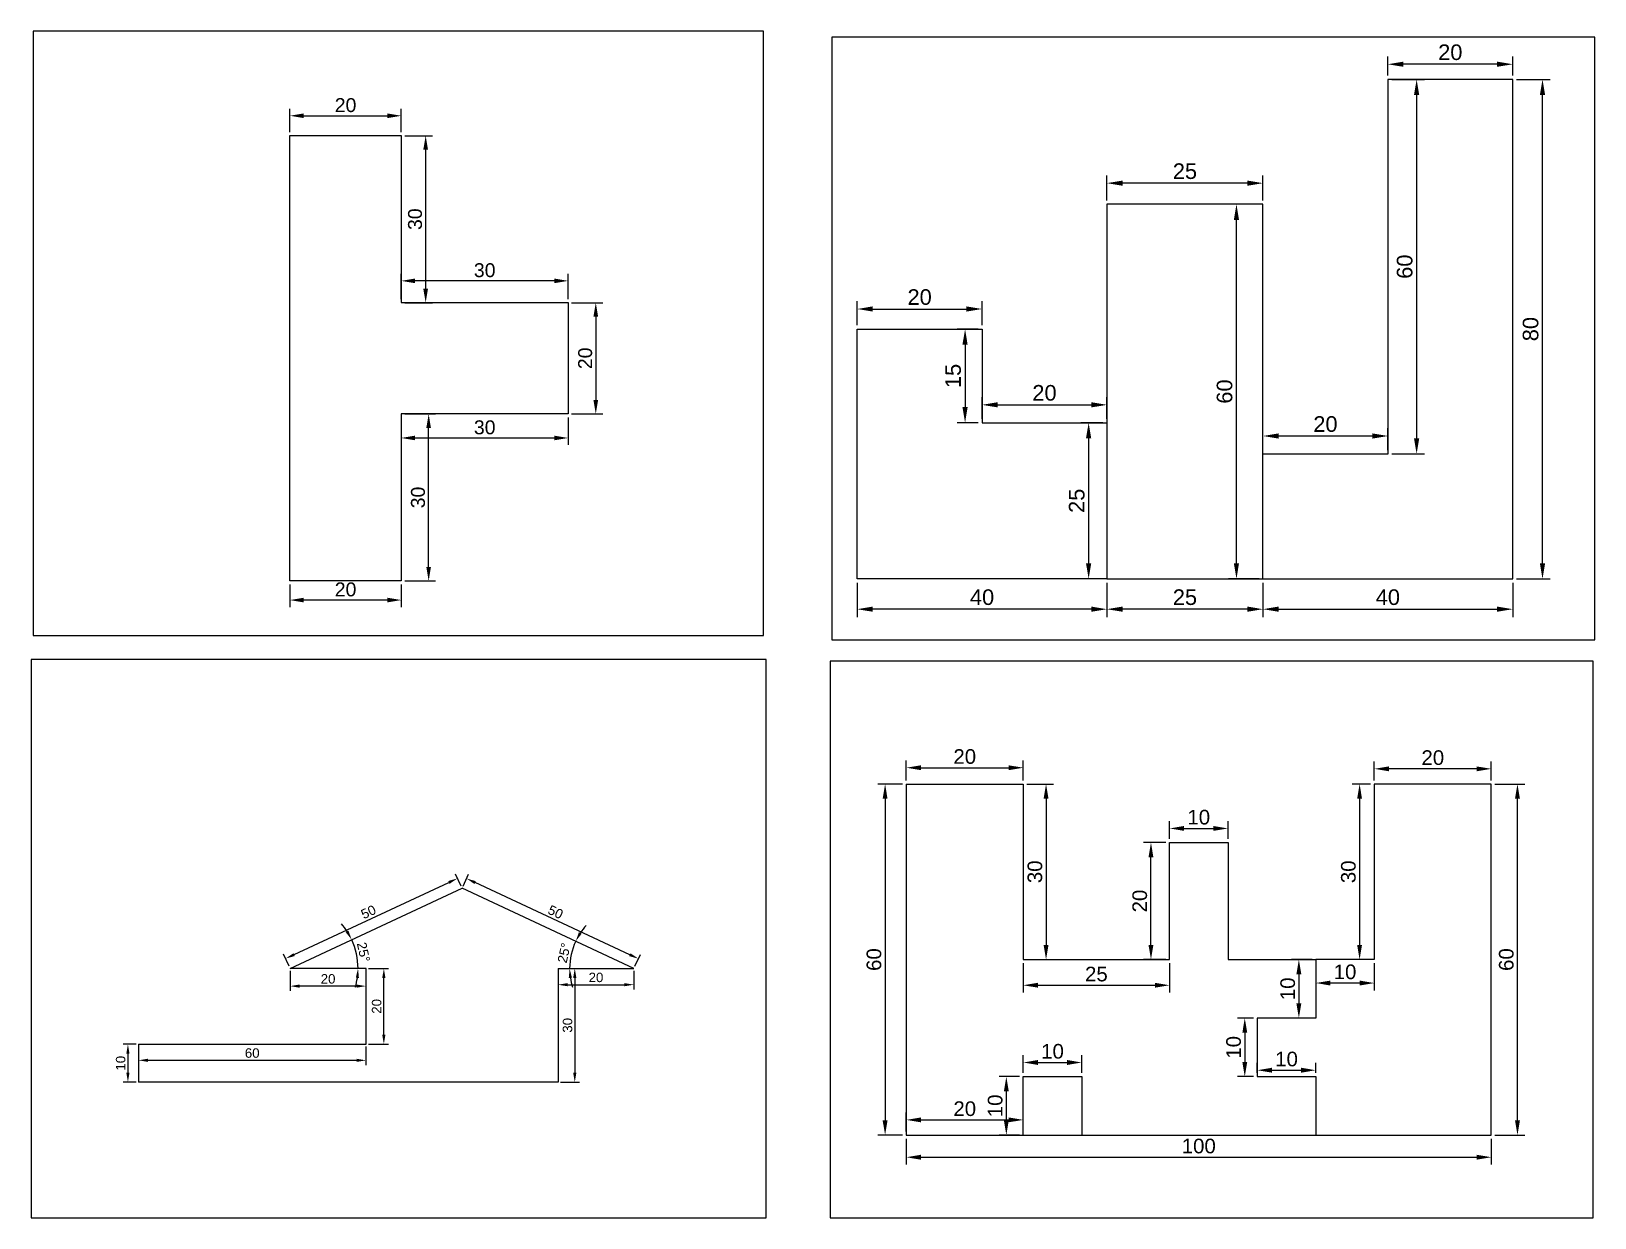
# Paper-space layout 'Layout2' of a CAD drawing. Header units: millimetres. Extents: x 4 to 248, y 4 to 190.
# The model-space entities are those that its viewports show. They can reach past a viewport. Long polylines and large blocks are cut down to what shows.
import ezdxf

# ---------------------------------------------------------------- set-up
doc = ezdxf.new("R2010")
doc.units = ezdxf.units.MM
doc.styles.get("Standard").update_dxf_attribs({"font": 'arial.ttf'})
doc.dimstyles.new('ISO-25', dxfattribs={"dimtxt": 2.5, "dimasz": 2.5, "dimexe": 1.25, "dimexo": 0.625, "dimtad": 1, "dimtxsty": 'Standard', "dimcen": 2.5, "dimadec": 0, "dimazin": 0, "dimtfac": 1, "dimtmove": 0, "dimatfit": 3, "dimfxl": 1, "dimarcsym": 0})

psp = doc.layouts.new('Layout2')

msp = doc.modelspace()

# ---------------------------------------------------------------- blocks, each defined once
blk = doc.blocks.new('*D1')
at = {"color": 0, "lineweight": -2, "transparency": 16777216}
for p, q in [((967.84, 2394.07), (967.84, 2398.27)), ((970.34, 2397.02), (985.34, 2397.02)), ((987.84, 2394.07), (987.84, 2398.27))]:
    blk.add_line(p, q, dxfattribs=at)
at = {"color": 0, "transparency": 16777216}
for points in [[(970.34, 2397.44), (970.34, 2396.6), (967.84, 2397.02)], [(985.34, 2397.44), (985.34, 2396.6), (987.84, 2397.02)]]:
    blk.add_solid(points, dxfattribs=at)
at = {"layer": 'Defpoints', "color": 0, "transparency": 16777216}
for p in [(987.84, 2397.02), (967.84, 2393.44), (987.84, 2393.44)]:
    blk.add_point(p, dxfattribs=at)
at = {"color": 0, "transparency": 16777216, "insert": (977.84, 2398.92), "char_height": 2.5, "attachment_point": 5}
blk.add_mtext('20', dxfattribs=at)
blk = doc.blocks.new('*D2')
at = {"color": 0, "lineweight": -2, "transparency": 16777216}
for p, q in [((988.46, 2393.44), (993.48, 2393.44)), ((992.23, 2390.94), (992.23, 2365.94)), ((988.46, 2363.44), (993.48, 2363.44))]:
    blk.add_line(p, q, dxfattribs=at)
at = {"color": 0, "transparency": 16777216}
for points in [[(991.81, 2390.94), (992.65, 2390.94), (992.23, 2393.44)], [(991.81, 2365.94), (992.65, 2365.94), (992.23, 2363.44)]]:
    blk.add_solid(points, dxfattribs=at)
at = {"layer": 'Defpoints', "color": 0, "transparency": 16777216}
for p in [(987.84, 2393.44), (987.84, 2363.44), (992.23, 2363.44)]:
    blk.add_point(p, dxfattribs=at)
at = {"color": 0, "transparency": 16777216, "insert": (990.33, 2378.44), "char_height": 2.5, "attachment_point": 5, "rotation": 90}
blk.add_mtext('30', dxfattribs=at)
blk = doc.blocks.new('*D3')
at = {"color": 0, "lineweight": -2, "transparency": 16777216}
for p, q in [((987.84, 2364.07), (987.84, 2368.61)), ((1015.34, 2367.36), (990.34, 2367.36)), ((1017.84, 2364.07), (1017.84, 2368.61))]:
    blk.add_line(p, q, dxfattribs=at)
at = {"color": 0, "transparency": 16777216}
for points in [[(990.34, 2367.78), (990.34, 2366.94), (987.84, 2367.36)], [(1015.34, 2367.78), (1015.34, 2366.94), (1017.84, 2367.36)]]:
    blk.add_solid(points, dxfattribs=at)
at = {"layer": 'Defpoints', "color": 0, "transparency": 16777216}
for p in [(987.84, 2367.36), (987.84, 2363.44), (1017.84, 2363.44)]:
    blk.add_point(p, dxfattribs=at)
at = {"color": 0, "transparency": 16777216, "insert": (1002.84, 2369.26), "char_height": 2.5, "attachment_point": 5}
blk.add_mtext('30', dxfattribs=at)
blk = doc.blocks.new('*D4')
at = {"color": 0, "lineweight": -2, "transparency": 16777216}
for p, q in [((1018.46, 2363.44), (1024.05, 2363.44)), ((1022.8, 2360.94), (1022.8, 2345.94)), ((1018.46, 2343.44), (1024.05, 2343.44))]:
    blk.add_line(p, q, dxfattribs=at)
at = {"color": 0, "transparency": 16777216}
for points in [[(1022.38, 2360.94), (1023.22, 2360.94), (1022.8, 2363.44)], [(1022.38, 2345.94), (1023.22, 2345.94), (1022.8, 2343.44)]]:
    blk.add_solid(points, dxfattribs=at)
at = {"layer": 'Defpoints', "color": 0, "transparency": 16777216}
for p in [(1017.84, 2363.44), (1017.84, 2343.44), (1022.8, 2343.44)]:
    blk.add_point(p, dxfattribs=at)
at = {"color": 0, "transparency": 16777216, "insert": (1020.9, 2353.44), "char_height": 2.5, "attachment_point": 5, "rotation": 90}
blk.add_mtext('20', dxfattribs=at)
blk = doc.blocks.new('*D5')
at = {"color": 0, "lineweight": -2, "transparency": 16777216}
for p, q in [((987.84, 2342.82), (987.84, 2337.88)), ((1017.84, 2342.82), (1017.84, 2337.88)), ((990.34, 2339.13), (1015.34, 2339.13))]:
    blk.add_line(p, q, dxfattribs=at)
at = {"color": 0, "transparency": 16777216}
for points in [[(990.34, 2339.55), (990.34, 2338.72), (987.84, 2339.13)], [(1015.34, 2339.55), (1015.34, 2338.72), (1017.84, 2339.13)]]:
    blk.add_solid(points, dxfattribs=at)
at = {"layer": 'Defpoints', "color": 0, "transparency": 16777216}
for p in [(987.84, 2343.44), (1017.84, 2343.44), (1017.84, 2339.13)]:
    blk.add_point(p, dxfattribs=at)
at = {"color": 0, "transparency": 16777216, "insert": (1002.84, 2341.03), "char_height": 2.5, "attachment_point": 5}
blk.add_mtext('30', dxfattribs=at)
blk = doc.blocks.new('*D6')
at = {"color": 0, "lineweight": -2, "transparency": 16777216}
for p, q in [((988.46, 2343.44), (994.02, 2343.44)), ((992.77, 2315.94), (992.77, 2340.94)), ((988.46, 2313.44), (994.02, 2313.44))]:
    blk.add_line(p, q, dxfattribs=at)
at = {"color": 0, "transparency": 16777216}
for points in [[(992.35, 2340.94), (993.18, 2340.94), (992.77, 2343.44)], [(992.35, 2315.94), (993.18, 2315.94), (992.77, 2313.44)]]:
    blk.add_solid(points, dxfattribs=at)
at = {"layer": 'Defpoints', "color": 0, "transparency": 16777216}
for p in [(987.84, 2343.44), (992.77, 2343.44), (987.84, 2313.44)]:
    blk.add_point(p, dxfattribs=at)
at = {"color": 0, "transparency": 16777216, "insert": (990.86, 2328.44), "char_height": 2.5, "attachment_point": 5, "rotation": 90}
blk.add_mtext('30', dxfattribs=at)
blk = doc.blocks.new('*D7')
at = {"color": 0, "lineweight": -2, "transparency": 16777216}
for p, q in [((967.84, 2312.82), (967.84, 2308.76)), ((987.84, 2312.82), (987.84, 2308.76)), ((985.34, 2310.01), (970.34, 2310.01))]:
    blk.add_line(p, q, dxfattribs=at)
at = {"color": 0, "transparency": 16777216}
for points in [[(970.34, 2310.43), (970.34, 2309.59), (967.84, 2310.01)], [(985.34, 2310.43), (985.34, 2309.59), (987.84, 2310.01)]]:
    blk.add_solid(points, dxfattribs=at)
at = {"layer": 'Defpoints', "color": 0, "transparency": 16777216}
for p in [(967.84, 2313.44), (987.84, 2313.44), (967.84, 2310.01)]:
    blk.add_point(p, dxfattribs=at)
at = {"color": 0, "transparency": 16777216, "insert": (977.84, 2311.91), "char_height": 2.5, "attachment_point": 5}
blk.add_mtext('20', dxfattribs=at)
blk = doc.blocks.new('*D8')
at = {"color": 0, "lineweight": -2, "transparency": 16777216}
for p, q in [((993.86, 2079.65), (993.86, 2083.5)), ((996.36, 2082.25), (1011.36, 2082.25)), ((1013.86, 2079.65), (1013.86, 2083.5))]:
    blk.add_line(p, q, dxfattribs=at)
at = {"color": 0, "transparency": 16777216}
for points in [[(996.36, 2082.67), (996.36, 2081.84), (993.86, 2082.25)], [(1011.36, 2082.67), (1011.36, 2081.84), (1013.86, 2082.25)]]:
    blk.add_solid(points, dxfattribs=at)
at = {"layer": 'Defpoints', "color": 0, "transparency": 16777216}
for p in [(1013.86, 2082.25), (993.86, 2079.03), (1013.86, 2079.03)]:
    blk.add_point(p, dxfattribs=at)
at = {"color": 0, "transparency": 16777216, "insert": (1003.86, 2084.15), "char_height": 2.5, "attachment_point": 5}
blk.add_mtext('20', dxfattribs=at)
blk = doc.blocks.new('*D9')
at = {"color": 0, "lineweight": -2, "transparency": 16777216}
for p, q in [((1013.86, 2064.65), (1013.86, 2068.15)), ((1016.36, 2066.9), (1031.36, 2066.9)), ((1033.86, 2064.65), (1033.86, 2068.15))]:
    blk.add_line(p, q, dxfattribs=at)
at = {"color": 0, "transparency": 16777216}
for points in [[(1016.36, 2067.32), (1016.36, 2066.49), (1013.86, 2066.9)], [(1031.36, 2067.32), (1031.36, 2066.49), (1033.86, 2066.9)]]:
    blk.add_solid(points, dxfattribs=at)
at = {"layer": 'Defpoints', "color": 0, "transparency": 16777216}
for p in [(1033.86, 2066.9), (1013.86, 2064.03), (1033.86, 2064.03)]:
    blk.add_point(p, dxfattribs=at)
at = {"color": 0, "transparency": 16777216, "insert": (1023.86, 2068.81), "char_height": 2.5, "attachment_point": 5}
blk.add_mtext('20', dxfattribs=at)
blk = doc.blocks.new('*D10')
at = {"color": 0, "lineweight": -2, "transparency": 16777216}
for p, q in [((1033.86, 2099.65), (1033.86, 2103.66)), ((1058.86, 2099.65), (1058.86, 2103.66)), ((1056.36, 2102.41), (1036.36, 2102.41))]:
    blk.add_line(p, q, dxfattribs=at)
at = {"color": 0, "transparency": 16777216}
for points in [[(1036.36, 2102.82), (1036.36, 2101.99), (1033.86, 2102.41)], [(1056.36, 2102.82), (1056.36, 2101.99), (1058.86, 2102.41)]]:
    blk.add_solid(points, dxfattribs=at)
at = {"layer": 'Defpoints', "color": 0, "transparency": 16777216}
for p in [(1033.86, 2102.41), (1033.86, 2099.03), (1058.86, 2099.03)]:
    blk.add_point(p, dxfattribs=at)
at = {"color": 0, "transparency": 16777216, "insert": (1046.36, 2104.31), "char_height": 2.5, "attachment_point": 5}
blk.add_mtext('25', dxfattribs=at)
blk = doc.blocks.new('*D11')
at = {"color": 0, "lineweight": -2, "transparency": 16777216}
for p, q in [((1078.86, 2119.65), (1078.86, 2122.7)), ((1096.36, 2121.45), (1081.36, 2121.45)), ((1098.86, 2119.65), (1098.86, 2122.7))]:
    blk.add_line(p, q, dxfattribs=at)
at = {"color": 0, "transparency": 16777216}
for points in [[(1081.36, 2121.87), (1081.36, 2121.04), (1078.86, 2121.45)], [(1096.36, 2121.87), (1096.36, 2121.04), (1098.86, 2121.45)]]:
    blk.add_solid(points, dxfattribs=at)
at = {"layer": 'Defpoints', "color": 0, "transparency": 16777216}
for p in [(1078.86, 2121.45), (1078.86, 2119.03), (1098.86, 2119.03)]:
    blk.add_point(p, dxfattribs=at)
at = {"color": 0, "transparency": 16777216, "insert": (1088.86, 2123.36), "char_height": 2.5, "attachment_point": 5}
blk.add_mtext('20', dxfattribs=at)
blk = doc.blocks.new('*D12')
at = {"color": 0, "lineweight": -2, "transparency": 16777216}
for p, q in [((1058.86, 2059.65), (1058.86, 2063.16)), ((1076.36, 2061.91), (1061.36, 2061.91)), ((1078.86, 2059.65), (1078.86, 2063.16))]:
    blk.add_line(p, q, dxfattribs=at)
at = {"color": 0, "transparency": 16777216}
for points in [[(1061.36, 2062.33), (1061.36, 2061.49), (1058.86, 2061.91)], [(1076.36, 2062.33), (1076.36, 2061.49), (1078.86, 2061.91)]]:
    blk.add_solid(points, dxfattribs=at)
at = {"layer": 'Defpoints', "color": 0, "transparency": 16777216}
for p in [(1058.86, 2061.91), (1058.86, 2059.03), (1078.86, 2059.03)]:
    blk.add_point(p, dxfattribs=at)
at = {"color": 0, "transparency": 16777216, "insert": (1068.86, 2063.81), "char_height": 2.5, "attachment_point": 5}
blk.add_mtext('20', dxfattribs=at)
blk = doc.blocks.new('*D13')
at = {"color": 0, "lineweight": -2, "transparency": 16777216}
for p, q in [((1033.86, 2038.4), (1033.86, 2032.92)), ((1058.86, 2038.4), (1058.86, 2032.92)), ((1056.36, 2034.17), (1036.36, 2034.17))]:
    blk.add_line(p, q, dxfattribs=at)
at = {"color": 0, "transparency": 16777216}
for points in [[(1036.36, 2034.59), (1036.36, 2033.76), (1033.86, 2034.17)], [(1056.36, 2034.59), (1056.36, 2033.76), (1058.86, 2034.17)]]:
    blk.add_solid(points, dxfattribs=at)
at = {"layer": 'Defpoints', "color": 0, "transparency": 16777216}
for p in [(1033.86, 2039.03), (1058.86, 2039.03), (1033.86, 2034.17)]:
    blk.add_point(p, dxfattribs=at)
at = {"color": 0, "transparency": 16777216, "insert": (1046.36, 2036.08), "char_height": 2.5, "attachment_point": 5}
blk.add_mtext('25', dxfattribs=at)
blk = doc.blocks.new('*D14')
at = {"color": 0, "lineweight": -2, "transparency": 16777216}
for p, q in [((1058.86, 2038.4), (1058.86, 2032.92)), ((1098.86, 2038.4), (1098.86, 2032.92)), ((1061.36, 2034.17), (1096.36, 2034.17))]:
    blk.add_line(p, q, dxfattribs=at)
at = {"color": 0, "transparency": 16777216}
for points in [[(1061.36, 2034.59), (1061.36, 2033.76), (1058.86, 2034.17)], [(1096.36, 2034.59), (1096.36, 2033.76), (1098.86, 2034.17)]]:
    blk.add_solid(points, dxfattribs=at)
at = {"layer": 'Defpoints', "color": 0, "transparency": 16777216}
for p in [(1058.86, 2039.03), (1098.86, 2039.03), (1098.86, 2034.17)]:
    blk.add_point(p, dxfattribs=at)
at = {"color": 0, "transparency": 16777216, "insert": (1078.86, 2036.08), "char_height": 2.5, "attachment_point": 5}
blk.add_mtext('40', dxfattribs=at)
blk = doc.blocks.new('*D15')
at = {"color": 0, "lineweight": -2, "transparency": 16777216}
for p, q in [((993.86, 2038.4), (993.86, 2032.92)), ((1033.86, 2038.4), (1033.86, 2032.92)), ((1031.36, 2034.17), (996.36, 2034.17))]:
    blk.add_line(p, q, dxfattribs=at)
at = {"color": 0, "transparency": 16777216}
for points in [[(996.36, 2034.59), (996.36, 2033.76), (993.86, 2034.17)], [(1031.36, 2034.59), (1031.36, 2033.76), (1033.86, 2034.17)]]:
    blk.add_solid(points, dxfattribs=at)
at = {"layer": 'Defpoints', "color": 0, "transparency": 16777216}
for p in [(993.86, 2039.03), (1033.86, 2039.03), (993.86, 2034.17)]:
    blk.add_point(p, dxfattribs=at)
at = {"color": 0, "transparency": 16777216, "insert": (1013.86, 2036.08), "char_height": 2.5, "attachment_point": 5}
blk.add_mtext('40', dxfattribs=at)
blk = doc.blocks.new('*D16')
at = {"color": 0, "lineweight": -2, "transparency": 16777216}
for p, q in [((1099.48, 2119.03), (1104.88, 2119.03)), ((1103.63, 2041.53), (1103.63, 2116.53)), ((1099.48, 2039.03), (1104.88, 2039.03))]:
    blk.add_line(p, q, dxfattribs=at)
at = {"color": 0, "transparency": 16777216}
for points in [[(1103.21, 2116.53), (1104.05, 2116.53), (1103.63, 2119.03)], [(1103.21, 2041.53), (1104.05, 2041.53), (1103.63, 2039.03)]]:
    blk.add_solid(points, dxfattribs=at)
at = {"layer": 'Defpoints', "color": 0, "transparency": 16777216}
for p in [(1098.86, 2119.03), (1103.63, 2119.03), (1098.86, 2039.03)]:
    blk.add_point(p, dxfattribs=at)
at = {"color": 0, "transparency": 16777216, "insert": (1101.73, 2079.03), "char_height": 2.5, "attachment_point": 5, "rotation": 90}
blk.add_mtext('80', dxfattribs=at)
blk = doc.blocks.new('*D17')
at = {"color": 0, "lineweight": -2, "transparency": 16777216}
for p, q in [((1079.48, 2119.03), (1084.72, 2119.03)), ((1083.47, 2116.53), (1083.47, 2061.53)), ((1079.48, 2059.03), (1084.72, 2059.03))]:
    blk.add_line(p, q, dxfattribs=at)
at = {"color": 0, "transparency": 16777216}
for points in [[(1083.05, 2116.53), (1083.88, 2116.53), (1083.47, 2119.03)], [(1083.05, 2061.53), (1083.88, 2061.53), (1083.47, 2059.03)]]:
    blk.add_solid(points, dxfattribs=at)
at = {"layer": 'Defpoints', "color": 0, "transparency": 16777216}
for p in [(1078.86, 2119.03), (1078.86, 2059.03), (1083.47, 2059.03)]:
    blk.add_point(p, dxfattribs=at)
at = {"color": 0, "transparency": 16777216, "insert": (1081.56, 2089.03), "char_height": 2.5, "attachment_point": 5, "rotation": 90}
blk.add_mtext('60', dxfattribs=at)
blk = doc.blocks.new('*D18')
at = {"color": 0, "lineweight": -2, "transparency": 16777216}
for p, q in [((1058.23, 2099.03), (1053.36, 2099.03)), ((1054.61, 2041.53), (1054.61, 2096.53)), ((1058.23, 2039.03), (1053.36, 2039.03))]:
    blk.add_line(p, q, dxfattribs=at)
at = {"color": 0, "transparency": 16777216}
for points in [[(1054.19, 2096.53), (1055.02, 2096.53), (1054.61, 2099.03)], [(1054.19, 2041.53), (1055.02, 2041.53), (1054.61, 2039.03)]]:
    blk.add_solid(points, dxfattribs=at)
at = {"layer": 'Defpoints', "color": 0, "transparency": 16777216}
for p in [(1054.61, 2099.03), (1058.86, 2099.03), (1058.86, 2039.03)]:
    blk.add_point(p, dxfattribs=at)
at = {"color": 0, "transparency": 16777216, "insert": (1052.71, 2069.03), "char_height": 2.5, "attachment_point": 5, "rotation": 90}
blk.add_mtext('60', dxfattribs=at)
blk = doc.blocks.new('*D19')
at = {"color": 0, "lineweight": -2, "transparency": 16777216}
for p, q in [((1033.23, 2064.03), (1029.68, 2064.03)), ((1030.93, 2061.53), (1030.93, 2041.53)), ((1033.23, 2039.03), (1029.68, 2039.03))]:
    blk.add_line(p, q, dxfattribs=at)
at = {"color": 0, "transparency": 16777216}
for points in [[(1030.51, 2061.53), (1031.35, 2061.53), (1030.93, 2064.03)], [(1030.51, 2041.53), (1031.35, 2041.53), (1030.93, 2039.03)]]:
    blk.add_solid(points, dxfattribs=at)
at = {"layer": 'Defpoints', "color": 0, "transparency": 16777216}
for p in [(1033.86, 2064.03), (1030.93, 2039.03), (1033.86, 2039.03)]:
    blk.add_point(p, dxfattribs=at)
at = {"color": 0, "transparency": 16777216, "insert": (1029.03, 2051.53), "char_height": 2.5, "attachment_point": 5, "rotation": 90}
blk.add_mtext('25', dxfattribs=at)
blk = doc.blocks.new('*D20')
at = {"color": 0, "lineweight": -2, "transparency": 16777216}
for p, q in [((1013.23, 2079.03), (1009.89, 2079.03)), ((1011.14, 2076.53), (1011.14, 2066.53)), ((1013.23, 2064.03), (1009.89, 2064.03))]:
    blk.add_line(p, q, dxfattribs=at)
at = {"color": 0, "transparency": 16777216}
for points in [[(1010.72, 2076.53), (1011.55, 2076.53), (1011.14, 2079.03)], [(1010.72, 2066.53), (1011.55, 2066.53), (1011.14, 2064.03)]]:
    blk.add_solid(points, dxfattribs=at)
at = {"layer": 'Defpoints', "color": 0, "transparency": 16777216}
for p in [(1013.86, 2079.03), (1011.14, 2064.03), (1013.86, 2064.03)]:
    blk.add_point(p, dxfattribs=at)
at = {"color": 0, "transparency": 16777216, "insert": (1009.23, 2071.53), "char_height": 2.5, "attachment_point": 5, "rotation": 90}
blk.add_mtext('15', dxfattribs=at)
blk = doc.blocks.new('*D21')
at = {"color": 0, "lineweight": -2, "transparency": 16777216}
for p, q in [((992.7, 1773.44), (989.3, 1773.44)), ((990.55, 1770.94), (990.55, 1765.94)), ((992.7, 1763.44), (989.3, 1763.44))]:
    blk.add_line(p, q, dxfattribs=at)
at = {"color": 0, "transparency": 16777216}
for points in [[(990.13, 1770.94), (990.96, 1770.94), (990.55, 1773.44)], [(990.13, 1765.94), (990.96, 1765.94), (990.55, 1763.44)]]:
    blk.add_solid(points, dxfattribs=at)
at = {"layer": 'Defpoints', "color": 0, "transparency": 16777216}
for p in [(993.32, 1773.44), (990.55, 1763.44), (993.32, 1763.44)]:
    blk.add_point(p, dxfattribs=at)
at = {"color": 0, "transparency": 16777216, "insert": (988.64, 1768.44), "char_height": 2.5, "attachment_point": 5, "rotation": 90}
blk.add_mtext('10', dxfattribs=at)
blk = doc.blocks.new('*D22')
at = {"color": 0, "lineweight": -2, "transparency": 16777216}
for p, q in [((993.32, 1772.81), (993.32, 1767.96)), ((1053.32, 1772.81), (1053.32, 1767.96)), ((995.82, 1769.21), (1050.82, 1769.21))]:
    blk.add_line(p, q, dxfattribs=at)
at = {"color": 0, "transparency": 16777216}
for points in [[(995.82, 1769.62), (995.82, 1768.79), (993.32, 1769.21)], [(1050.82, 1769.62), (1050.82, 1768.79), (1053.32, 1769.21)]]:
    blk.add_solid(points, dxfattribs=at)
at = {"layer": 'Defpoints', "color": 0, "transparency": 16777216}
for p in [(993.32, 1773.44), (1053.32, 1773.44), (1053.32, 1769.21)]:
    blk.add_point(p, dxfattribs=at)
at = {"color": 0, "transparency": 16777216, "insert": (1023.32, 1771.11), "char_height": 2.5, "attachment_point": 5}
blk.add_mtext('60', dxfattribs=at)
blk = doc.blocks.new('*D23')
at = {"color": 0, "lineweight": -2, "transparency": 16777216}
for p, q in [((1033.32, 1792.81), (1033.32, 1787.52)), ((1053.32, 1792.81), (1053.32, 1787.52)), ((1050.82, 1788.77), (1035.82, 1788.77))]:
    blk.add_line(p, q, dxfattribs=at)
at = {"color": 0, "transparency": 16777216}
for points in [[(1035.82, 1789.19), (1035.82, 1788.35), (1033.32, 1788.77)], [(1050.82, 1789.19), (1050.82, 1788.35), (1053.32, 1788.77)]]:
    blk.add_solid(points, dxfattribs=at)
at = {"layer": 'Defpoints', "color": 0, "transparency": 16777216}
for p in [(1033.32, 1793.44), (1053.32, 1793.44), (1033.32, 1788.77)]:
    blk.add_point(p, dxfattribs=at)
at = {"color": 0, "transparency": 16777216, "insert": (1043.32, 1790.67), "char_height": 2.5, "attachment_point": 5}
blk.add_mtext('20', dxfattribs=at)
blk = doc.blocks.new('*D24')
at = {"color": 0, "lineweight": -2, "transparency": 16777216}
for p, q in [((1103.96, 1792.81), (1103.96, 1787.89)), ((1123.96, 1792.81), (1123.96, 1787.89)), ((1106.46, 1789.14), (1121.46, 1789.14))]:
    blk.add_line(p, q, dxfattribs=at)
at = {"color": 0, "transparency": 16777216}
for points in [[(1106.46, 1789.56), (1106.46, 1788.73), (1103.96, 1789.14)], [(1121.46, 1789.56), (1121.46, 1788.73), (1123.96, 1789.14)]]:
    blk.add_solid(points, dxfattribs=at)
at = {"layer": 'Defpoints', "color": 0, "transparency": 16777216}
for p in [(1103.96, 1793.44), (1123.96, 1793.44), (1123.96, 1789.14)]:
    blk.add_point(p, dxfattribs=at)
at = {"color": 0, "transparency": 16777216, "insert": (1113.96, 1791.05), "char_height": 2.5, "attachment_point": 5}
blk.add_mtext('20', dxfattribs=at)
blk = doc.blocks.new('*D25')
at = {"color": 0, "lineweight": -2, "transparency": 16777216}
for p, q in [((1078.38, 1815.14), (1076.9, 1818.29)), ((1034.38, 1797.09), (1075.17, 1816.11)), ((1033.06, 1794.01), (1031.59, 1797.16))]:
    blk.add_line(p, q, dxfattribs=at)
at = {"color": 0, "transparency": 16777216}
for points in [[(1074.99, 1816.48), (1075.34, 1815.73), (1077.43, 1817.16)], [(1034.21, 1797.46), (1034.56, 1796.71), (1032.12, 1796.03)]]:
    blk.add_solid(points, dxfattribs=at)
at = {"layer": 'Defpoints', "color": 0, "transparency": 16777216}
for p in [(1077.43, 1817.16), (1078.64, 1814.57), (1033.32, 1793.44)]:
    blk.add_point(p, dxfattribs=at)
at = {"color": 0, "transparency": 16777216, "insert": (1053.97, 1808.32), "char_height": 2.5, "attachment_point": 5, "rotation": 25}
blk.add_mtext('50', dxfattribs=at)
blk = doc.blocks.new('*D26')
at = {"color": 0, "lineweight": -2, "transparency": 16777216}
for p, q in [((1078.9, 1815.14), (1080.36, 1818.26)), ((1122.88, 1797.06), (1082.1, 1816.07)), ((1124.22, 1794.01), (1125.68, 1797.13))]:
    blk.add_line(p, q, dxfattribs=at)
at = {"color": 0, "transparency": 16777216}
for points in [[(1082.28, 1816.45), (1081.92, 1815.7), (1079.83, 1817.13)], [(1123.06, 1797.43), (1122.71, 1796.68), (1125.15, 1796)]]:
    blk.add_solid(points, dxfattribs=at)
at = {"layer": 'Defpoints', "color": 0, "transparency": 16777216}
for p in [(1079.83, 1817.13), (1078.64, 1814.57), (1123.96, 1793.44)]:
    blk.add_point(p, dxfattribs=at)
at = {"color": 0, "transparency": 16777216, "insert": (1103.3, 1808.29), "char_height": 2.5, "attachment_point": 5, "rotation": 335}
blk.add_mtext('50', dxfattribs=at)
blk = doc.blocks.new('*D27')
at = {"color": 0, "lineweight": -2, "transparency": 16777216}
for p, q in [((1104.58, 1793.44), (1109.62, 1793.44)), ((1108.37, 1790.94), (1108.37, 1765.94)), ((1104.58, 1763.44), (1109.62, 1763.44))]:
    blk.add_line(p, q, dxfattribs=at)
at = {"color": 0, "transparency": 16777216}
for points in [[(1107.95, 1790.94), (1108.79, 1790.94), (1108.37, 1793.44)], [(1107.95, 1765.94), (1108.79, 1765.94), (1108.37, 1763.44)]]:
    blk.add_solid(points, dxfattribs=at)
at = {"layer": 'Defpoints', "color": 0, "transparency": 16777216}
for p in [(1103.96, 1793.44), (1103.96, 1763.44), (1108.37, 1763.44)]:
    blk.add_point(p, dxfattribs=at)
at = {"color": 0, "transparency": 16777216, "insert": (1106.47, 1778.44), "char_height": 2.5, "attachment_point": 5, "rotation": 90}
blk.add_mtext('30', dxfattribs=at)
blk = doc.blocks.new('*D28')
at = {"color": 0, "lineweight": -2, "transparency": 16777216}
for p, q in [((1053.95, 1793.44), (1059.28, 1793.44)), ((1058.03, 1775.94), (1058.03, 1790.94)), ((1053.95, 1773.44), (1059.28, 1773.44))]:
    blk.add_line(p, q, dxfattribs=at)
at = {"color": 0, "transparency": 16777216}
for points in [[(1057.61, 1790.94), (1058.44, 1790.94), (1058.03, 1793.44)], [(1057.61, 1775.94), (1058.44, 1775.94), (1058.03, 1773.44)]]:
    blk.add_solid(points, dxfattribs=at)
at = {"layer": 'Defpoints', "color": 0, "transparency": 16777216}
for p in [(1053.32, 1793.44), (1058.03, 1793.44), (1053.32, 1773.44)]:
    blk.add_point(p, dxfattribs=at)
at = {"color": 0, "transparency": 16777216, "insert": (1056.13, 1783.44), "char_height": 2.5, "attachment_point": 5, "rotation": 90}
blk.add_mtext('20', dxfattribs=at)
blk = doc.blocks.new('*D29')
at = {"color": 0, "lineweight": -2, "transparency": 16777216}
for start, end in [(138.0689, 146.5344), (155, 180), (188.4656, 196.9311)]:
    blk.add_arc((1123.96, 1793.44), 16.94, start, end, dxfattribs=at)
at = {"color": 0, "transparency": 16777216}
for points in [[(1110.19, 1802.57), (1109.46, 1802.98), (1108.61, 1800.6)], [(1106.79, 1790.92), (1107.62, 1790.98), (1107.02, 1793.44)]]:
    blk.add_solid(points, dxfattribs=at)
at = {"layer": 'Defpoints', "color": 0, "transparency": 16777216}
for p in [(1078.64, 1814.57), (1107.73, 1798.3), (1103.96, 1793.44), (1123.96, 1793.44), (1123.96, 1793.44)]:
    blk.add_point(p, dxfattribs=at)
at = {"color": 0, "transparency": 16777216, "insert": (1105.57, 1797.52), "char_height": 2.5, "attachment_point": 5, "rotation": 77.5}
blk.add_mtext('25°', dxfattribs=at)
blk = doc.blocks.new('*D30')
at = {"color": 0, "lineweight": -2, "transparency": 16777216}
for start, end in [(33.0094, 41.0188), (0, 25), (343.9812, 351.9906)]:
    blk.add_arc((1033.32, 1793.44), 17.9, start, end, dxfattribs=at)
at = {"color": 0, "transparency": 16777216}
for points in [[(1048.7, 1803.39), (1047.97, 1802.99), (1049.55, 1801)], [(1050.63, 1790.97), (1051.46, 1790.92), (1051.22, 1793.44)]]:
    blk.add_solid(points, dxfattribs=at)
at = {"layer": 'Defpoints', "color": 0, "transparency": 16777216}
for p in [(1078.64, 1814.57), (1051.03, 1796.03), (1033.32, 1793.44), (1033.32, 1793.44), (1053.32, 1793.44)]:
    blk.add_point(p, dxfattribs=at)
at = {"color": 0, "transparency": 16777216, "insert": (1052.66, 1797.73), "char_height": 2.5, "attachment_point": 5, "rotation": 282.5}
blk.add_mtext('25°', dxfattribs=at)
blk = doc.blocks.new('*D32')
at = {"color": 0, "lineweight": -2, "transparency": 16777216}
for p, q in [((996.39, 1554.82), (992.16, 1554.82)), ((993.41, 1552.32), (993.41, 1497.32)), ((996.39, 1494.82), (992.16, 1494.82))]:
    blk.add_line(p, q, dxfattribs=at)
at = {"color": 0, "transparency": 16777216}
for points in [[(992.99, 1552.32), (993.82, 1552.32), (993.41, 1554.82)], [(992.99, 1497.32), (993.82, 1497.32), (993.41, 1494.82)]]:
    blk.add_solid(points, dxfattribs=at)
at = {"layer": 'Defpoints', "color": 0, "transparency": 16777216}
for p in [(997.02, 1554.82), (993.41, 1494.82), (997.02, 1494.82)]:
    blk.add_point(p, dxfattribs=at)
at = {"color": 0, "transparency": 16777216, "insert": (991.51, 1524.82), "char_height": 2.5, "attachment_point": 5, "rotation": 90}
blk.add_mtext('60', dxfattribs=at)
blk = doc.blocks.new('*D33')
at = {"color": 0, "lineweight": -2, "transparency": 16777216}
for p, q in [((997.02, 1555.45), (997.02, 1558.86)), ((1017.02, 1555.45), (1017.02, 1558.86)), ((999.52, 1557.61), (1014.52, 1557.61))]:
    blk.add_line(p, q, dxfattribs=at)
at = {"color": 0, "transparency": 16777216}
for points in [[(999.52, 1558.02), (999.52, 1557.19), (997.02, 1557.61)], [(1014.52, 1558.02), (1014.52, 1557.19), (1017.02, 1557.61)]]:
    blk.add_solid(points, dxfattribs=at)
at = {"layer": 'Defpoints', "color": 0, "transparency": 16777216}
for p in [(1017.02, 1557.61), (997.02, 1554.82), (1017.02, 1554.82)]:
    blk.add_point(p, dxfattribs=at)
at = {"color": 0, "transparency": 16777216, "insert": (1007.02, 1559.51), "char_height": 2.5, "attachment_point": 5}
blk.add_mtext('20', dxfattribs=at)
blk = doc.blocks.new('*D34')
at = {"color": 0, "lineweight": -2, "transparency": 16777216}
for p, q in [((1077.02, 1555.45), (1077.02, 1558.67)), ((1097.02, 1555.45), (1097.02, 1558.67)), ((1094.52, 1557.42), (1079.52, 1557.42))]:
    blk.add_line(p, q, dxfattribs=at)
at = {"color": 0, "transparency": 16777216}
for points in [[(1079.52, 1557.83), (1079.52, 1557), (1077.02, 1557.42)], [(1094.52, 1557.83), (1094.52, 1557), (1097.02, 1557.42)]]:
    blk.add_solid(points, dxfattribs=at)
at = {"layer": 'Defpoints', "color": 0, "transparency": 16777216}
for p in [(1077.02, 1557.42), (1077.02, 1554.82), (1097.02, 1554.82)]:
    blk.add_point(p, dxfattribs=at)
at = {"color": 0, "transparency": 16777216, "insert": (1087.02, 1559.32), "char_height": 2.5, "attachment_point": 5}
blk.add_mtext('20', dxfattribs=at)
blk = doc.blocks.new('*D35')
at = {"color": 0, "lineweight": -2, "transparency": 16777216}
for p, q in [((1042.02, 1545.45), (1042.02, 1548.48)), ((1052.02, 1545.45), (1052.02, 1548.48)), ((1044.52, 1547.23), (1049.52, 1547.23))]:
    blk.add_line(p, q, dxfattribs=at)
at = {"color": 0, "transparency": 16777216}
for points in [[(1044.52, 1547.65), (1044.52, 1546.82), (1042.02, 1547.23)], [(1049.52, 1547.65), (1049.52, 1546.82), (1052.02, 1547.23)]]:
    blk.add_solid(points, dxfattribs=at)
at = {"layer": 'Defpoints', "color": 0, "transparency": 16777216}
for p in [(1052.02, 1547.23), (1042.02, 1544.82), (1052.02, 1544.82)]:
    blk.add_point(p, dxfattribs=at)
at = {"color": 0, "transparency": 16777216, "insert": (1047.02, 1549.14), "char_height": 2.5, "attachment_point": 5}
blk.add_mtext('10', dxfattribs=at)
blk = doc.blocks.new('*D31')
at = {"color": 0, "lineweight": -2, "transparency": 16777216}
for p, q in [((997.02, 1494.2), (997.02, 1489.79)), ((1097.02, 1494.2), (1097.02, 1489.79)), ((999.52, 1491.04), (1094.52, 1491.04))]:
    blk.add_line(p, q, dxfattribs=at)
at = {"color": 0, "transparency": 16777216}
for points in [[(999.52, 1491.46), (999.52, 1490.62), (997.02, 1491.04)], [(1094.52, 1491.46), (1094.52, 1490.62), (1097.02, 1491.04)]]:
    blk.add_solid(points, dxfattribs=at)
at = {"layer": 'Defpoints', "color": 0, "transparency": 16777216}
for p in [(997.02, 1494.82), (1097.02, 1494.82), (1097.02, 1491.04)]:
    blk.add_point(p, dxfattribs=at)
at = {"color": 0, "transparency": 16777216, "insert": (1047.02, 1492.94), "char_height": 2.5, "attachment_point": 5}
blk.add_mtext('100', dxfattribs=at)
blk = doc.blocks.new('*D36')
at = {"color": 0, "lineweight": -2, "transparency": 16777216}
for p, q in [((997.02, 1495.45), (997.02, 1498.67)), ((1017.02, 1495.45), (1017.02, 1498.67)), ((999.52, 1497.42), (1014.52, 1497.42))]:
    blk.add_line(p, q, dxfattribs=at)
at = {"color": 0, "transparency": 16777216}
for points in [[(999.52, 1497.84), (999.52, 1497.01), (997.02, 1497.42)], [(1014.52, 1497.84), (1014.52, 1497.01), (1017.02, 1497.42)]]:
    blk.add_solid(points, dxfattribs=at)
at = {"layer": 'Defpoints', "color": 0, "transparency": 16777216}
for p in [(1017.02, 1497.42), (997.02, 1494.82), (1017.02, 1494.82)]:
    blk.add_point(p, dxfattribs=at)
at = {"color": 0, "transparency": 16777216, "insert": (1007.02, 1499.32), "char_height": 2.5, "attachment_point": 5}
blk.add_mtext('20', dxfattribs=at)
blk = doc.blocks.new('*D37')
at = {"color": 0, "lineweight": -2, "transparency": 16777216}
for p, q in [((1017.02, 1505.45), (1017.02, 1508.48)), ((1027.02, 1505.45), (1027.02, 1508.48)), ((1019.52, 1507.23), (1024.52, 1507.23))]:
    blk.add_line(p, q, dxfattribs=at)
at = {"color": 0, "transparency": 16777216}
for points in [[(1019.52, 1507.65), (1019.52, 1506.81), (1017.02, 1507.23)], [(1024.52, 1507.65), (1024.52, 1506.81), (1027.02, 1507.23)]]:
    blk.add_solid(points, dxfattribs=at)
at = {"layer": 'Defpoints', "color": 0, "transparency": 16777216}
for p in [(1027.02, 1507.23), (1017.02, 1504.82), (1027.02, 1504.82)]:
    blk.add_point(p, dxfattribs=at)
at = {"color": 0, "transparency": 16777216, "insert": (1022.02, 1509.13), "char_height": 2.5, "attachment_point": 5}
blk.add_mtext('10', dxfattribs=at)
blk = doc.blocks.new('*D38')
at = {"color": 0, "lineweight": -2, "transparency": 16777216}
for p, q in [((1057.02, 1505.45), (1057.02, 1507.16)), ((1059.52, 1505.91), (1064.52, 1505.91)), ((1067.02, 1505.45), (1067.02, 1507.16))]:
    blk.add_line(p, q, dxfattribs=at)
at = {"color": 0, "transparency": 16777216}
for points in [[(1059.52, 1506.33), (1059.52, 1505.49), (1057.02, 1505.91)], [(1064.52, 1506.33), (1064.52, 1505.49), (1067.02, 1505.91)]]:
    blk.add_solid(points, dxfattribs=at)
at = {"layer": 'Defpoints', "color": 0, "transparency": 16777216}
for p in [(1067.02, 1505.91), (1057.02, 1504.82), (1067.02, 1504.82)]:
    blk.add_point(p, dxfattribs=at)
at = {"color": 0, "transparency": 16777216, "insert": (1062.02, 1507.81), "char_height": 2.5, "attachment_point": 5}
blk.add_mtext('10', dxfattribs=at)
blk = doc.blocks.new('*D39')
at = {"color": 0, "lineweight": -2, "transparency": 16777216}
for p, q in [((1017.02, 1524.2), (1017.02, 1519.18)), ((1042.02, 1524.2), (1042.02, 1519.18)), ((1019.52, 1520.43), (1039.52, 1520.43))]:
    blk.add_line(p, q, dxfattribs=at)
at = {"color": 0, "transparency": 16777216}
for points in [[(1019.52, 1520.85), (1019.52, 1520.02), (1017.02, 1520.43)], [(1039.52, 1520.85), (1039.52, 1520.02), (1042.02, 1520.43)]]:
    blk.add_solid(points, dxfattribs=at)
at = {"layer": 'Defpoints', "color": 0, "transparency": 16777216}
for p in [(1017.02, 1524.82), (1042.02, 1524.82), (1042.02, 1520.43)]:
    blk.add_point(p, dxfattribs=at)
at = {"color": 0, "transparency": 16777216, "insert": (1029.52, 1522.33), "char_height": 2.5, "attachment_point": 5}
blk.add_mtext('25', dxfattribs=at)
blk = doc.blocks.new('*D40')
at = {"color": 0, "lineweight": -2, "transparency": 16777216}
for p, q in [((1017.64, 1554.82), (1022.17, 1554.82)), ((1020.92, 1552.32), (1020.92, 1527.32)), ((1017.64, 1524.82), (1022.17, 1524.82))]:
    blk.add_line(p, q, dxfattribs=at)
at = {"color": 0, "transparency": 16777216}
for points in [[(1020.5, 1552.32), (1021.34, 1552.32), (1020.92, 1554.82)], [(1020.5, 1527.32), (1021.34, 1527.32), (1020.92, 1524.82)]]:
    blk.add_solid(points, dxfattribs=at)
at = {"layer": 'Defpoints', "color": 0, "transparency": 16777216}
for p in [(1017.02, 1554.82), (1017.02, 1524.82), (1020.92, 1524.82)]:
    blk.add_point(p, dxfattribs=at)
at = {"color": 0, "transparency": 16777216, "insert": (1019.02, 1539.82), "char_height": 2.5, "attachment_point": 5, "rotation": 90}
blk.add_mtext('30', dxfattribs=at)
blk = doc.blocks.new('*D41')
at = {"color": 0, "lineweight": -2, "transparency": 16777216}
for p, q in [((1041.39, 1544.82), (1037.6, 1544.82)), ((1038.85, 1527.32), (1038.85, 1542.32)), ((1041.39, 1524.82), (1037.6, 1524.82))]:
    blk.add_line(p, q, dxfattribs=at)
at = {"color": 0, "transparency": 16777216}
for points in [[(1038.43, 1542.32), (1039.26, 1542.32), (1038.85, 1544.82)], [(1038.43, 1527.32), (1039.26, 1527.32), (1038.85, 1524.82)]]:
    blk.add_solid(points, dxfattribs=at)
at = {"layer": 'Defpoints', "color": 0, "transparency": 16777216}
for p in [(1038.85, 1544.82), (1042.02, 1544.82), (1042.02, 1524.82)]:
    blk.add_point(p, dxfattribs=at)
at = {"color": 0, "transparency": 16777216, "insert": (1036.94, 1534.82), "char_height": 2.5, "attachment_point": 5, "rotation": 90}
blk.add_mtext('20', dxfattribs=at)
blk = doc.blocks.new('*D42')
at = {"color": 0, "lineweight": -2, "transparency": 16777216}
for p, q in [((1076.39, 1554.82), (1073.26, 1554.82)), ((1074.51, 1552.32), (1074.51, 1527.32)), ((1076.39, 1524.82), (1073.26, 1524.82))]:
    blk.add_line(p, q, dxfattribs=at)
at = {"color": 0, "transparency": 16777216}
for points in [[(1074.09, 1552.32), (1074.92, 1552.32), (1074.51, 1554.82)], [(1074.09, 1527.32), (1074.92, 1527.32), (1074.51, 1524.82)]]:
    blk.add_solid(points, dxfattribs=at)
at = {"layer": 'Defpoints', "color": 0, "transparency": 16777216}
for p in [(1077.02, 1554.82), (1074.51, 1524.82), (1077.02, 1524.82)]:
    blk.add_point(p, dxfattribs=at)
at = {"color": 0, "transparency": 16777216, "insert": (1072.6, 1539.82), "char_height": 2.5, "attachment_point": 5, "rotation": 90}
blk.add_mtext('30', dxfattribs=at)
blk = doc.blocks.new('*D43')
at = {"color": 0, "lineweight": -2, "transparency": 16777216}
for p, q in [((1097.64, 1554.82), (1102.74, 1554.82)), ((1101.49, 1497.32), (1101.49, 1552.32)), ((1097.64, 1494.82), (1102.74, 1494.82))]:
    blk.add_line(p, q, dxfattribs=at)
at = {"color": 0, "transparency": 16777216}
for points in [[(1101.07, 1552.32), (1101.91, 1552.32), (1101.49, 1554.82)], [(1101.07, 1497.32), (1101.91, 1497.32), (1101.49, 1494.82)]]:
    blk.add_solid(points, dxfattribs=at)
at = {"layer": 'Defpoints', "color": 0, "transparency": 16777216}
for p in [(1097.02, 1554.82), (1101.49, 1554.82), (1097.02, 1494.82)]:
    blk.add_point(p, dxfattribs=at)
at = {"color": 0, "transparency": 16777216, "insert": (1099.59, 1524.82), "char_height": 2.5, "attachment_point": 5, "rotation": 90}
blk.add_mtext('60', dxfattribs=at)
blk = doc.blocks.new('*D44')
at = {"color": 0, "lineweight": -2, "transparency": 16777216}
for p, q in [((1056.39, 1514.82), (1053.63, 1514.82)), ((1054.88, 1512.32), (1054.88, 1507.32)), ((1056.39, 1504.82), (1053.63, 1504.82))]:
    blk.add_line(p, q, dxfattribs=at)
at = {"color": 0, "transparency": 16777216}
for points in [[(1054.47, 1512.32), (1055.3, 1512.32), (1054.88, 1514.82)], [(1054.47, 1507.32), (1055.3, 1507.32), (1054.88, 1504.82)]]:
    blk.add_solid(points, dxfattribs=at)
at = {"layer": 'Defpoints', "color": 0, "transparency": 16777216}
for p in [(1057.02, 1514.82), (1054.88, 1504.82), (1057.02, 1504.82)]:
    blk.add_point(p, dxfattribs=at)
at = {"color": 0, "transparency": 16777216, "insert": (1052.98, 1509.82), "char_height": 2.5, "attachment_point": 5, "rotation": 90}
blk.add_mtext('10', dxfattribs=at)
blk = doc.blocks.new('*D45')
at = {"color": 0, "lineweight": -2, "transparency": 16777216}
for p, q in [((1066.39, 1524.82), (1062.88, 1524.82)), ((1064.13, 1522.32), (1064.13, 1517.32)), ((1066.39, 1514.82), (1062.88, 1514.82))]:
    blk.add_line(p, q, dxfattribs=at)
at = {"color": 0, "transparency": 16777216}
for points in [[(1063.71, 1522.32), (1064.55, 1522.32), (1064.13, 1524.82)], [(1063.71, 1517.32), (1064.55, 1517.32), (1064.13, 1514.82)]]:
    blk.add_solid(points, dxfattribs=at)
at = {"layer": 'Defpoints', "color": 0, "transparency": 16777216}
for p in [(1067.02, 1524.82), (1064.13, 1514.82), (1067.02, 1514.82)]:
    blk.add_point(p, dxfattribs=at)
at = {"color": 0, "transparency": 16777216, "insert": (1062.23, 1519.82), "char_height": 2.5, "attachment_point": 5, "rotation": 90}
blk.add_mtext('10', dxfattribs=at)
blk = doc.blocks.new('*D46')
at = {"color": 0, "lineweight": -2, "transparency": 16777216}
for p, q in [((1067.02, 1524.2), (1067.02, 1519.56)), ((1077.02, 1524.2), (1077.02, 1519.56)), ((1074.52, 1520.81), (1069.52, 1520.81))]:
    blk.add_line(p, q, dxfattribs=at)
at = {"color": 0, "transparency": 16777216}
for points in [[(1069.52, 1521.23), (1069.52, 1520.39), (1067.02, 1520.81)], [(1074.52, 1521.23), (1074.52, 1520.39), (1077.02, 1520.81)]]:
    blk.add_solid(points, dxfattribs=at)
at = {"layer": 'Defpoints', "color": 0, "transparency": 16777216}
for p in [(1067.02, 1524.82), (1077.02, 1524.82), (1067.02, 1520.81)]:
    blk.add_point(p, dxfattribs=at)
at = {"color": 0, "transparency": 16777216, "insert": (1072.02, 1522.71), "char_height": 2.5, "attachment_point": 5}
blk.add_mtext('10', dxfattribs=at)
blk = doc.blocks.new('*D47')
at = {"color": 0, "lineweight": -2, "transparency": 16777216}
for p, q in [((1016.39, 1504.82), (1012.88, 1504.82)), ((1014.13, 1497.32), (1014.13, 1502.32)), ((1016.39, 1494.82), (1012.88, 1494.82))]:
    blk.add_line(p, q, dxfattribs=at)
at = {"color": 0, "transparency": 16777216}
for points in [[(1013.71, 1502.32), (1014.54, 1502.32), (1014.13, 1504.82)], [(1013.71, 1497.32), (1014.54, 1497.32), (1014.13, 1494.82)]]:
    blk.add_solid(points, dxfattribs=at)
at = {"layer": 'Defpoints', "color": 0, "transparency": 16777216}
for p in [(1014.13, 1504.82), (1017.02, 1504.82), (1017.02, 1494.82)]:
    blk.add_point(p, dxfattribs=at)
at = {"color": 0, "transparency": 16777216, "insert": (1012.23, 1499.82), "char_height": 2.5, "attachment_point": 5, "rotation": 90}
blk.add_mtext('10', dxfattribs=at)

# ---------------------------------------------------------------- dimensions: what is measured, and where the dimension line sits
at = {"color": 152, "true_color": 0x2776bb}
for base, p1, p2, picture, middle in [((987.839, 2397.019), (967.839, 2393.445), (987.839, 2393.445), '*D1', (977.839, 2398.92)), ((987.839, 2367.361), (1017.839, 2363.445), (987.839, 2363.445), '*D3', (1002.839, 2369.263)), ((1017.839, 2339.132), (987.839, 2343.445), (1017.839, 2343.445), '*D5', (1002.839, 2341.034)), ((967.839, 2310.009), (987.839, 2313.445), (967.839, 2313.445), '*D7', (977.839, 2311.911)), ((1078.857, 2121.454), (1098.857, 2119.025), (1078.857, 2119.025), '*D11', (1088.857, 2123.355)), ((1033.857, 2102.408), (1058.857, 2099.025), (1033.857, 2099.025), '*D10', (1046.357, 2104.309)), ((1013.857, 2082.252), (993.857, 2079.025), (1013.857, 2079.025), '*D8', (1003.857, 2084.153)), ((1033.857, 2066.904), (1013.857, 2064.025), (1033.857, 2064.025), '*D9', (1023.857, 2068.805)), ((1058.857, 2061.911), (1078.857, 2059.025), (1058.857, 2059.025), '*D12', (1068.857, 2063.813)), ((993.857, 2034.174), (1033.857, 2039.025), (993.857, 2039.025), '*D15', (1013.857, 2036.075)), ((1033.857, 2034.174), (1058.857, 2039.025), (1033.857, 2039.025), '*D13', (1046.357, 2036.075)), ((1098.857, 2034.174), (1058.857, 2039.025), (1098.857, 2039.025), '*D14', (1078.857, 2036.075)), ((1033.325, 1788.772), (1053.325, 1793.44), (1033.325, 1793.44), '*D23', (1043.325, 1790.673)), ((1123.956, 1789.144), (1103.956, 1793.44), (1123.956, 1793.44), '*D24', (1113.956, 1791.046)), ((1053.325, 1769.206), (993.325, 1773.44), (1053.325, 1773.44), '*D22', (1023.325, 1771.107)), ((1017.02, 1557.606), (997.02, 1554.822), (1017.02, 1554.822), '*D33', (1007.02, 1559.507)), ((1077.02, 1557.417), (1097.02, 1554.822), (1077.02, 1554.822), '*D34', (1087.02, 1559.319)), ((1052.02, 1547.235), (1042.02, 1544.822), (1052.02, 1544.822), '*D35', (1047.02, 1549.136)), ((1042.02, 1520.433), (1017.02, 1524.822), (1042.02, 1524.822), '*D39', (1029.52, 1522.335)), ((1067.02, 1520.81), (1077.02, 1524.822), (1067.02, 1524.822), '*D46', (1072.02, 1522.712)), ((1027.02, 1507.23), (1017.02, 1504.822), (1027.02, 1504.822), '*D37', (1022.02, 1509.132)), ((1067.02, 1505.91), (1057.02, 1504.822), (1067.02, 1504.822), '*D38', (1062.02, 1507.811)), ((1017.02, 1497.423), (997.02, 1494.822), (1017.02, 1494.822), '*D36', (1007.02, 1499.324)), ((1097.02, 1491.041), (997.02, 1494.822), (1097.02, 1494.822), '*D31', (1047.02, 1492.942))]:
    dim = msp.add_linear_dim(base=base, p1=p1, p2=p2, dimstyle='ISO-25', dxfattribs=at)
    dim.commit()
    dim.dimension.update_dxf_attribs({"geometry": picture, "text_midpoint": middle})
for base, p1, p2, picture, middle in [((992.23, 2363.445), (987.839, 2393.445), (987.839, 2363.445), '*D2', (990.328, 2378.445)), ((1022.801, 2343.445), (1017.839, 2363.445), (1017.839, 2343.445), '*D4', (1020.899, 2353.445)), ((992.766, 2343.445), (987.839, 2313.445), (987.839, 2343.445), '*D6', (990.864, 2328.445)), ((1083.466, 2059.025), (1078.857, 2119.025), (1078.857, 2059.025), '*D17', (1081.565, 2089.025)), ((1103.63, 2119.025), (1098.857, 2039.025), (1098.857, 2119.025), '*D16', (1101.729, 2079.025)), ((1054.608, 2099.025), (1058.857, 2039.025), (1058.857, 2099.025), '*D18', (1052.707, 2069.025)), ((1011.136, 2064.025), (1013.857, 2079.025), (1013.857, 2064.025), '*D20', (1009.234, 2071.525)), ((1030.93, 2039.025), (1033.857, 2064.025), (1033.857, 2039.025), '*D19', (1029.028, 2051.525)), ((1058.027, 1793.44), (1053.325, 1773.44), (1053.325, 1793.44), '*D28', (1056.125, 1783.44)), ((1108.371, 1763.44), (1103.956, 1793.44), (1103.956, 1763.44), '*D27', (1106.468, 1778.44)), ((990.546, 1763.44), (993.325, 1773.44), (993.325, 1763.44), '*D21', (988.645, 1768.44)), ((993.408, 1494.822), (997.02, 1554.822), (997.02, 1494.822), '*D32', (991.506, 1524.822)), ((1020.92, 1524.822), (1017.02, 1554.822), (1017.02, 1524.822), '*D40', (1019.018, 1539.822)), ((1074.507, 1524.822), (1077.02, 1554.822), (1077.02, 1524.822), '*D42', (1072.605, 1539.822)), ((1101.489, 1554.822), (1097.02, 1494.822), (1097.02, 1554.822), '*D43', (1099.588, 1524.822)), ((1038.845, 1544.822), (1042.02, 1524.822), (1042.02, 1544.822), '*D41', (1036.944, 1534.822)), ((1064.129, 1514.822), (1067.02, 1524.822), (1067.02, 1514.822), '*D45', (1062.228, 1519.822)), ((1054.884, 1504.822), (1057.02, 1514.822), (1057.02, 1504.822), '*D44', (1052.982, 1509.822)), ((1014.127, 1504.822), (1017.02, 1494.822), (1017.02, 1504.822), '*D47', (1012.226, 1499.822))]:
    dim = msp.add_linear_dim(base=base, p1=p1, p2=p2, angle=90, dimstyle='ISO-25', dxfattribs=at)
    dim.commit()
    dim.dimension.update_dxf_attribs({"geometry": picture, "text_midpoint": middle})
for p1, distance, picture, middle in [((1033.325, 1793.44), 2.859, '*D25', (1053.971, 1808.319)), ((1123.956, 1793.44), -2.825, '*D26', (1103.296, 1808.289))]:
    dim = msp.add_aligned_dim(p1=p1, p2=(1078.64, 1814.57), distance=distance, dimstyle='ISO-25', dxfattribs=at)
    dim.commit()
    dim.dimension.update_dxf_attribs({"geometry": picture, "text_midpoint": middle})
for base, line1, line2, picture, middle in [((1051.034, 1796.034), ((1053.325, 1793.44), (1033.325, 1793.44)), ((1033.325, 1793.44), (1078.64, 1814.57)), '*D30', (1052.656, 1797.725)), ((1107.732, 1798.297), ((1103.956, 1793.44), (1123.956, 1793.44)), ((1123.956, 1793.44), (1078.64, 1814.57)), '*D29', (1105.565, 1797.517))]:
    dim = msp.add_angular_dim_2l(base=base, line1=line1, line2=line2, dimstyle='ISO-25', dxfattribs=at)
    dim.commit()
    dim.dimension.update_dxf_attribs({"geometry": picture, "text_midpoint": middle})

# ---------------------------------------------------------------- linework, layer by layer
for p, q in [((967.839, 2393.445), (987.839, 2393.445)), ((967.839, 2313.445), (967.839, 2393.445)), ((987.839, 2393.445), (987.839, 2363.445)), ((987.839, 2363.445), (1017.839, 2363.445)), ((1017.839, 2363.445), (1017.839, 2343.445)), ((1017.839, 2343.445), (987.839, 2343.445)), ((987.839, 2343.445), (987.839, 2313.445)), ((987.839, 2313.445), (967.839, 2313.445)), ((1098.857, 2119.025), (1078.857, 2119.025)), ((1078.857, 2119.025), (1078.857, 2059.025)), ((1098.857, 2039.025), (1098.857, 2119.025)), ((1058.857, 2099.025), (1033.857, 2099.025)), ((1033.857, 2099.025), (1033.857, 2064.025)), ((1058.857, 2039.025), (1058.857, 2099.025)), ((993.857, 2079.025), (1013.857, 2079.025)), ((993.857, 2039.025), (993.857, 2079.025)), ((1013.857, 2079.025), (1013.857, 2064.025)), ((1013.857, 2064.025), (1033.857, 2064.025)), ((1033.857, 2064.025), (1033.857, 2039.025)), ((1078.857, 2059.025), (1058.857, 2059.025)), ((1033.857, 2039.025), (993.857, 2039.025)), ((1033.857, 2039.025), (1058.857, 2039.025)), ((1058.857, 2039.025), (1098.857, 2039.025)), ((1033.325, 1793.44), (1078.64, 1814.57)), ((1123.956, 1793.44), (1078.64, 1814.57)), ((1053.325, 1793.44), (1033.325, 1793.44)), ((1053.325, 1773.44), (1053.325, 1793.44)), ((1103.956, 1793.44), (1123.956, 1793.44)), ((1103.956, 1793.44), (1103.956, 1763.44)), ((993.325, 1773.44), (993.325, 1763.44)), ((993.325, 1773.44), (1053.325, 1773.44)), ((1103.956, 1763.44), (993.325, 1763.44)), ((997.02, 1554.822), (997.02, 1494.822)), ((997.02, 1554.822), (1017.02, 1554.822)), ((1017.02, 1554.822), (1017.02, 1524.822)), ((1097.02, 1554.822), (1077.02, 1554.822)), ((1077.02, 1554.822), (1077.02, 1524.822)), ((1097.02, 1494.822), (1097.02, 1554.822)), ((1042.02, 1524.822), (1042.02, 1544.822)), ((1042.02, 1544.822), (1052.02, 1544.822)), ((1052.02, 1544.822), (1052.02, 1524.822)), ((1017.02, 1524.822), (1042.02, 1524.822)), ((1052.02, 1524.822), (1067.02, 1524.822)), ((1077.02, 1524.822), (1067.02, 1524.822)), ((1067.02, 1524.822), (1067.02, 1514.822)), ((1067.02, 1514.822), (1057.02, 1514.822)), ((1057.02, 1514.822), (1057.02, 1504.822)), ((1017.02, 1494.822), (1017.02, 1504.822)), ((1017.02, 1504.822), (1027.02, 1504.822)), ((1027.02, 1504.822), (1027.02, 1494.822)), ((1057.02, 1504.822), (1067.02, 1504.822)), ((1067.02, 1504.822), (1067.02, 1494.822)), ((997.02, 1494.822), (1017.02, 1494.822)), ((1017.02, 1494.822), (1097.02, 1494.822))]:
    msp.add_line(p, q)

msp.set_redraw_order([(e.dxf.handle, doc.entitydb.next_handle()) for e in msp.query("TEXT MTEXT ATTDEF DIMENSION ARC_DIMENSION")])  # texts and dimensions are drawn at this point

# ---------------------------------------------------------------- viewports
at = {"layer": '0', "view_target_point": (6591.28, 1414.618)}
psp.add_viewport(center=(60.96, 142.43), size=(114.07, 94.3607), view_center_point=(-5603.958, 943.313), view_height=108.5508, dxfattribs=at)
for center, size, view_center_point, view_height, status in [((188.25, 141.63), (119.14, 94.1195), (-5540.379, 662.915), 96.52294, 3), ((61.01, 47.9), (114.76, 87.1762), (-5529.348, 386.677), 147.16663, 4), ((188, 47.77), (119.14, 86.9191), (-5542.049, 113.642), 95.11641, 5)]:
    psp.add_viewport(center=center, size=size, view_center_point=view_center_point, view_height=view_height, status=status, dxfattribs=at)

doc.saveas('drawing.dxf')
